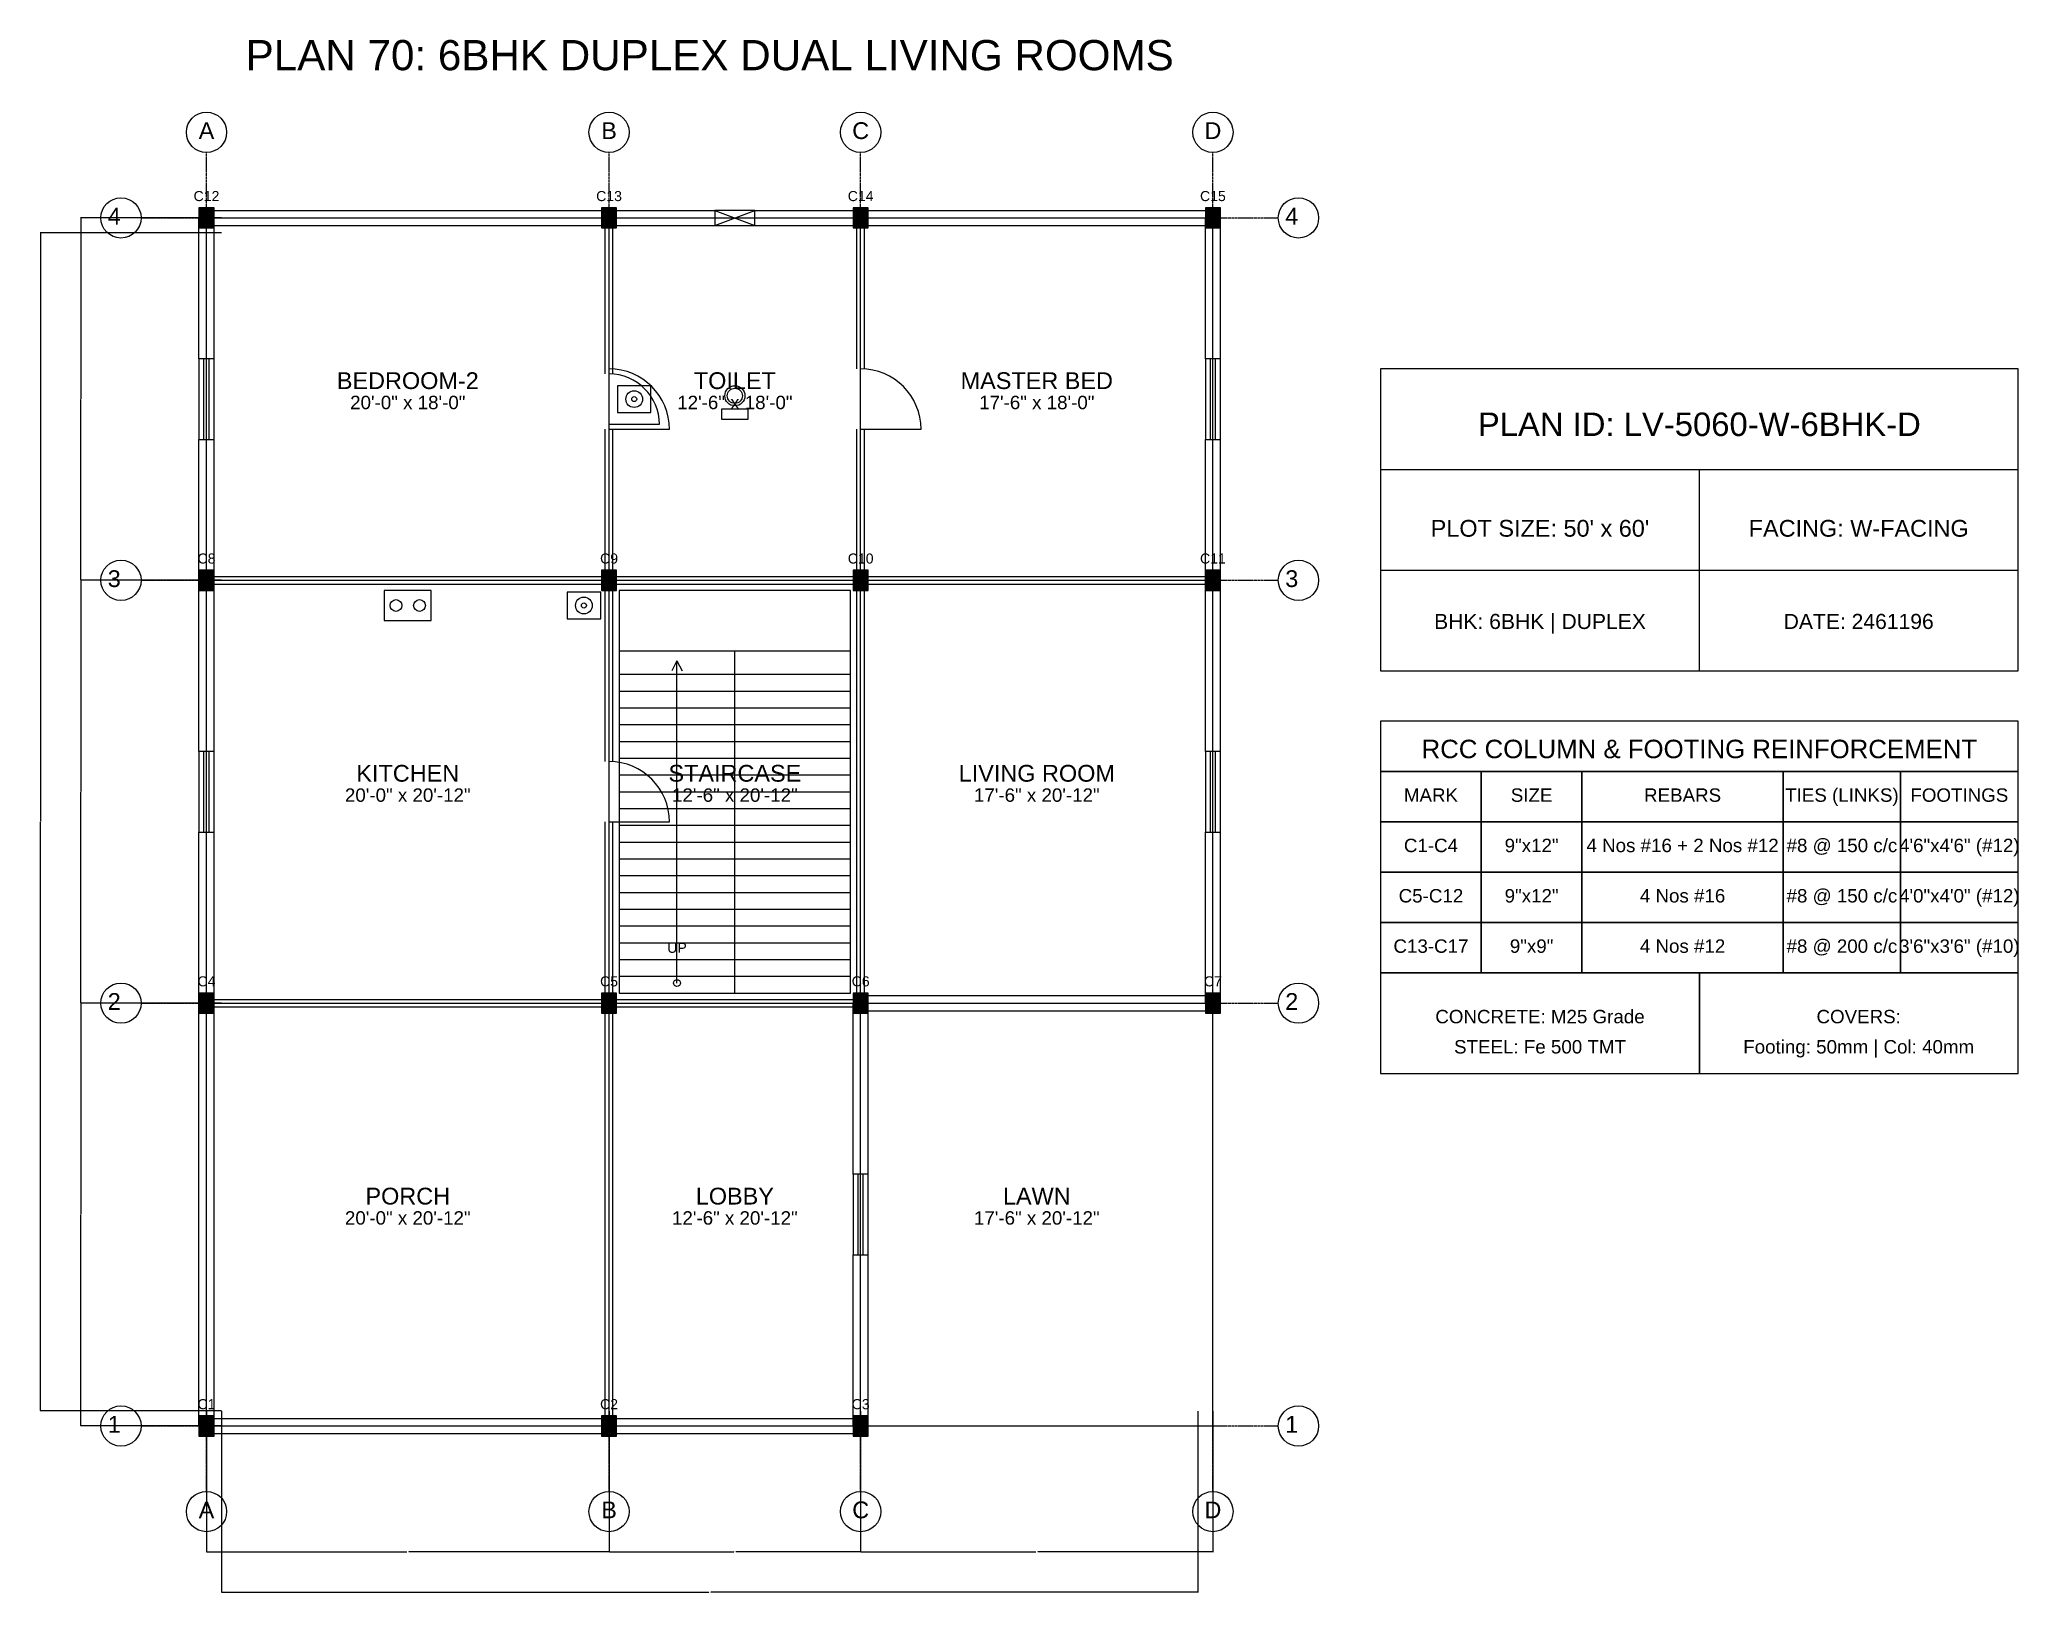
# Model space of a CAD drawing. Header units: inches. Extents: x -134 to 23580, y -99 to 23207.
# Drawn here: x 22400 to 23580, y 14901 to 15826 of the extents above; entities that cross this region are included whole.
import ezdxf
from ezdxf.enums import TextEntityAlignment as Align

# ---------------------------------------------------------------- set-up
doc = ezdxf.new("R2010")
doc.units = ezdxf.units.IN
doc.header["$MEASUREMENT"] = 0
doc.linetypes.add('CENTER', pattern=[2, 1.25, -0.25, 0.25, -0.25])
for name, color, linetype in [('A-COL-HATCH', 251, 'Continuous'), ('A-COLUMN', 1, 'Continuous'), ('A-DIM', 5, 'Continuous'), ('A-DOOR', 30, 'Continuous'), ('A-FIXTURE', 8, 'Continuous'), ('A-STAIR', 6, 'Continuous'), ('A-TEXT', 2, 'Continuous'), ('A-WALL-EXT', 7, 'Continuous'), ('A-WALL-INT', 9, 'Continuous'), ('A-WINDOW', 4, 'Continuous'), ('S-BEAM-FRAMING', 2, 'Continuous'), ('S-BUBBLE', 4, 'Continuous'), ('S-GRID-CENTER', 8, 'CENTER'), ('S-TABLE', 7, 'Continuous'), ('S-TEXT', 3, 'Continuous')]:
    doc.layers.add(name, color=color, linetype=linetype)
doc.styles.get("Standard").update_dxf_attribs({"font": 'arial.ttf'})
doc.dimstyles.get("Standard").update_dxf_attribs({"dimtxt": 0.18, "dimasz": 0.18, "dimexe": 0.18, "dimexo": 0.0625, "dimgap": 0.09, "dimtad": 0, "dimtih": 1, "dimtoh": 1, "dimdec": 4, "dimzin": 0, "dimdsep": 46, "dimtxsty": 'Standard', "dimcen": 0.09, "dimadec": 0, "dimazin": 0, "dimtfac": 1, "dimtdec": 4, "dimtofl": 0, "dimtmove": 0, "dimatfit": 3, "dimfxl": 1, "dimtolj": 1, "dimtzin": 0, "dimarcsym": 0})

msp = doc.modelspace()

# ---------------------------------------------------------------- texts
at = {"layer": 'A-TEXT'}
for s, height, p in [('PLAN 70: 6BHK DUPLEX DUAL LIVING ROOMS', 18, (22800, 15808)), ('C12', 6, (22500, 15730)), ('C13', 6, (22740, 15730)), ('C14', 6, (22890, 15730)), ('C15', 6, (23100, 15730)), ('BEDROOM-2', 10, (22620, 15618)), ('TOILET', 10, (22815, 15618)), ('MASTER BED', 10, (22995, 15618)), ('20\'-0" x 18\'-0"', 8, (22620, 15606)), ('12\'-6" x 18\'-0"', 8, (22815, 15606)), ('17\'-6" x 18\'-0"', 8, (22995, 15606)), ('PLAN ID: LV-5060-W-6BHK-D', 14, (23390, 15590)), ("PLOT SIZE: 50' x 60'", 10, (23295, 15530)), ('FACING: W-FACING', 10, (23485, 15530)), ('C8', 6, (22500, 15514)), ('C9', 6, (22740, 15514)), ('C10', 6, (22890, 15514)), ('C11', 6, (23100, 15514)), ('BHK: 6BHK | DUPLEX', 9, (23295, 15475)), ('DATE: 2461196', 9, (23485, 15475)), ('KITCHEN', 10, (22620, 15384)), ('STAIRCASE', 10, (22815, 15384)), ('LIVING ROOM', 10, (22995, 15384)), ('20\'-0" x 20\'-12"', 8, (22620, 15372)), ('12\'-6" x 20\'-12"', 8, (22815, 15372)), ('17\'-6" x 20\'-12"', 8, (22995, 15372)), ('UP', 6, (22780.5, 15282)), ('C4', 6, (22500, 15262)), ('C5', 6, (22740, 15262)), ('C6', 6, (22890, 15262)), ('C7', 6, (23100, 15262)), ('PORCH', 10, (22620, 15132)), ('LOBBY', 10, (22815, 15132)), ('LAWN', 10, (22995, 15132)), ('20\'-0" x 20\'-12"', 8, (22620, 15120)), ('12\'-6" x 20\'-12"', 8, (22815, 15120)), ('17\'-6" x 20\'-12"', 8, (22995, 15120)), ('C1', 6, (22500, 15010)), ('C2', 6, (22740, 15010)), ('C3', 6, (22890, 15010))]:
    msp.add_text(s, height=height, dxfattribs=at).set_placement(p, align=Align.CENTER)
at = {"layer": 'S-TEXT'}
for s, height, p in [('A', 10, (22500, 15767)), ('B', 10, (22740, 15767)), ('C', 10, (22890, 15767)), ('D', 10, (23100, 15767)), ('4', 10, (22445, 15716)), ('4', 10, (23147, 15716)), ('3', 10, (22445, 15500)), ('3', 10, (23147, 15500)), ('RCC COLUMN & FOOTING REINFORCEMENT', 11, (23390, 15398)), ('MARK', 8, (23230, 15372)), ('SIZE', 8, (23290, 15372)), ('REBARS', 8, (23380, 15372)), ('TIES (LINKS)', 8, (23475, 15372)), ('FOOTINGS', 8, (23545, 15372)), ('C1-C4', 8, (23230, 15342)), ('9"x12"', 8, (23290, 15342)), ('4 Nos #16 + 2 Nos #12', 8, (23380, 15342)), ('#8 @ 150 c/c', 8, (23475, 15342)), ('4\'6"x4\'6" (#12)', 8, (23545, 15342)), ('C5-C12', 8, (23230, 15312)), ('9"x12"', 8, (23290, 15312)), ('4 Nos #16', 8, (23380, 15312)), ('#8 @ 150 c/c', 8, (23475, 15312)), ('4\'0"x4\'0" (#12)', 8, (23545, 15312)), ('C13-C17', 8, (23230, 15282)), ('9"x9"', 8, (23290, 15282)), ('4 Nos #12', 8, (23380, 15282)), ('#8 @ 200 c/c', 8, (23475, 15282)), ('3\'6"x3\'6" (#10)', 8, (23545, 15282)), ('2', 10, (22445, 15248)), ('2', 10, (23147, 15248)), ('CONCRETE: M25 Grade', 8, (23295, 15240)), ('COVERS:', 8, (23485, 15240)), ('Footing: 50mm | Col: 40mm', 8, (23485, 15222)), ('STEEL: Fe 500 TMT', 8, (23295, 15222)), ('1', 10, (22445, 14996)), ('1', 10, (23147, 14996)), ('A', 10, (22500, 14945)), ('B', 10, (22740, 14945)), ('C', 10, (22890, 14945)), ('D', 10, (23100, 14945))]:
    msp.add_text(s, height=height, dxfattribs=at).set_placement(p, align=Align.CENTER)

# ---------------------------------------------------------------- blocks, each defined once
blk = doc.blocks.new('*D611')
at = {"layer": 'A-DIM', "color": 0, "lineweight": -2, "transparency": 16777216}
for p, q in [((22500, 15008.9), (22500, 14924.8)), ((22740, 15008.9), (22740, 14924.8)), ((22500.2, 14925), (22619.4, 14925)), ((22739.8, 14925), (22620.6, 14925))]:
    blk.add_line(p, q, dxfattribs=at)
at = {"layer": 'A-DIM', "color": 0, "transparency": 16777216}
for points in [[(22500.2, 14925), (22500.2, 14925), (22500, 14925)], [(22739.8, 14925), (22739.8, 14925), (22740, 14925)]]:
    blk.add_solid(points, dxfattribs=at)
at = {"layer": 'Defpoints', "color": 0, "transparency": 16777216}
for p in [(22500, 15009), (22740, 15009), (22740, 14925)]:
    blk.add_point(p, dxfattribs=at)
at = {"layer": 'A-DIM', "color": 0, "transparency": 16777216, "insert": (22620, 14925), "char_height": 0.18, "attachment_point": 5}
blk.add_mtext('\\A1;240.0000', dxfattribs=at)
blk = doc.blocks.new('*D612')
at = {"layer": 'A-DIM', "color": 0, "lineweight": -2, "transparency": 16777216}
for p, q in [((22740, 15008.9), (22740, 14924.8)), ((22890, 15008.9), (22890, 14924.8)), ((22740.2, 14925), (22814.4, 14925)), ((22889.8, 14925), (22815.6, 14925))]:
    blk.add_line(p, q, dxfattribs=at)
at = {"layer": 'A-DIM', "color": 0, "transparency": 16777216}
for points in [[(22740.2, 14925), (22740.2, 14925), (22740, 14925)], [(22889.8, 14925), (22889.8, 14925), (22890, 14925)]]:
    blk.add_solid(points, dxfattribs=at)
at = {"layer": 'Defpoints', "color": 0, "transparency": 16777216}
for p in [(22740, 15009), (22890, 15009), (22890, 14925)]:
    blk.add_point(p, dxfattribs=at)
at = {"layer": 'A-DIM', "color": 0, "transparency": 16777216, "insert": (22815, 14925), "char_height": 0.18, "attachment_point": 5}
blk.add_mtext('\\A1;150.0000', dxfattribs=at)
blk = doc.blocks.new('*D613')
at = {"layer": 'A-DIM', "color": 0, "lineweight": -2, "transparency": 16777216}
for p, q in [((22890, 15008.9), (22890, 14924.8)), ((23100, 15008.9), (23100, 14924.8)), ((22890.2, 14925), (22994.4, 14925)), ((23099.8, 14925), (22995.6, 14925))]:
    blk.add_line(p, q, dxfattribs=at)
at = {"layer": 'A-DIM', "color": 0, "transparency": 16777216}
for points in [[(22890.2, 14925), (22890.2, 14925), (22890, 14925)], [(23099.8, 14925), (23099.8, 14925), (23100, 14925)]]:
    blk.add_solid(points, dxfattribs=at)
at = {"layer": 'Defpoints', "color": 0, "transparency": 16777216}
for p in [(22890, 15009), (23100, 15009), (23100, 14925)]:
    blk.add_point(p, dxfattribs=at)
at = {"layer": 'A-DIM', "color": 0, "transparency": 16777216, "insert": (22995, 14925), "char_height": 0.18, "attachment_point": 5}
blk.add_mtext('\\A1;210.0000', dxfattribs=at)
blk = doc.blocks.new('*D614')
at = {"layer": 'A-DIM', "color": 0, "lineweight": -2, "transparency": 16777216}
for p, q in [((22509, 15008.9), (22509, 14900.8)), ((23091, 15008.9), (23091, 14900.8)), ((22509.2, 14901), (22799.4, 14901)), ((23090.8, 14901), (22800.6, 14901))]:
    blk.add_line(p, q, dxfattribs=at)
at = {"layer": 'A-DIM', "color": 0, "transparency": 16777216}
for points in [[(22509.2, 14901), (22509.2, 14901), (22509, 14901)], [(23090.8, 14901), (23090.8, 14901), (23091, 14901)]]:
    blk.add_solid(points, dxfattribs=at)
at = {"layer": 'Defpoints', "color": 0, "transparency": 16777216}
for p in [(22509, 15009), (23091, 15009), (23091, 14901)]:
    blk.add_point(p, dxfattribs=at)
at = {"layer": 'A-DIM', "color": 0, "transparency": 16777216, "insert": (22800, 14901), "char_height": 0.18, "attachment_point": 5}
blk.add_mtext('\\A1;582.0000', dxfattribs=at)
blk = doc.blocks.new('*D615')
at = {"layer": 'A-DIM', "color": 0, "lineweight": -2, "transparency": 16777216}
for p, q in [((22508.9, 15252), (22424.8, 15252)), ((22425, 15251.8), (22425, 15126.2)), ((22425, 15000.2), (22425, 15125.8)), ((22508.9, 15000), (22424.8, 15000))]:
    blk.add_line(p, q, dxfattribs=at)
at = {"layer": 'A-DIM', "color": 0, "transparency": 16777216}
for points in [[(22425, 15251.8), (22425, 15251.8), (22425, 15252)], [(22425, 15000.2), (22425, 15000.2), (22425, 15000)]]:
    blk.add_solid(points, dxfattribs=at)
at = {"layer": 'Defpoints', "color": 0, "transparency": 16777216}
for p in [(22425, 15252), (22509, 15252), (22509, 15000)]:
    blk.add_point(p, dxfattribs=at)
at = {"layer": 'A-DIM', "color": 0, "transparency": 16777216, "insert": (22425, 15126), "char_height": 0.18, "attachment_point": 5}
blk.add_mtext('\\A1;252.0000', dxfattribs=at)
blk = doc.blocks.new('*D616')
at = {"layer": 'A-DIM', "color": 0, "lineweight": -2, "transparency": 16777216}
for p, q in [((22508.9, 15504), (22424.8, 15504)), ((22425, 15503.8), (22425, 15378.2)), ((22425, 15252.2), (22425, 15377.8)), ((22508.9, 15252), (22424.8, 15252))]:
    blk.add_line(p, q, dxfattribs=at)
at = {"layer": 'A-DIM', "color": 0, "transparency": 16777216}
for points in [[(22425, 15503.8), (22425, 15503.8), (22425, 15504)], [(22425, 15252.2), (22425, 15252.2), (22425, 15252)]]:
    blk.add_solid(points, dxfattribs=at)
at = {"layer": 'Defpoints', "color": 0, "transparency": 16777216}
for p in [(22425, 15504), (22509, 15504), (22509, 15252)]:
    blk.add_point(p, dxfattribs=at)
at = {"layer": 'A-DIM', "color": 0, "transparency": 16777216, "insert": (22425, 15378), "char_height": 0.18, "attachment_point": 5}
blk.add_mtext('\\A1;252.0000', dxfattribs=at)
blk = doc.blocks.new('*D617')
at = {"layer": 'A-DIM', "color": 0, "lineweight": -2, "transparency": 16777216}
for p, q in [((22508.9, 15720), (22424.8, 15720)), ((22425, 15719.8), (22425, 15612.2)), ((22425, 15504.2), (22425, 15611.8)), ((22508.9, 15504), (22424.8, 15504))]:
    blk.add_line(p, q, dxfattribs=at)
at = {"layer": 'A-DIM', "color": 0, "transparency": 16777216}
for points in [[(22425, 15719.8), (22425, 15719.8), (22425, 15720)], [(22425, 15504.2), (22425, 15504.2), (22425, 15504)]]:
    blk.add_solid(points, dxfattribs=at)
at = {"layer": 'Defpoints', "color": 0, "transparency": 16777216}
for p in [(22425, 15720), (22509, 15720), (22509, 15504)]:
    blk.add_point(p, dxfattribs=at)
at = {"layer": 'A-DIM', "color": 0, "transparency": 16777216, "insert": (22425, 15612), "char_height": 0.18, "attachment_point": 5}
blk.add_mtext('\\A1;216.0000', dxfattribs=at)
blk = doc.blocks.new('*D618')
at = {"layer": 'A-DIM', "color": 0, "lineweight": -2, "transparency": 16777216}
for p, q in [((22508.9, 15711), (22400.8, 15711)), ((22401, 15710.8), (22401, 15360.2)), ((22401, 15009.2), (22401, 15359.8)), ((22508.9, 15009), (22400.8, 15009))]:
    blk.add_line(p, q, dxfattribs=at)
at = {"layer": 'A-DIM', "color": 0, "transparency": 16777216}
for points in [[(22401, 15710.8), (22401, 15710.8), (22401, 15711)], [(22401, 15009.2), (22401, 15009.2), (22401, 15009)]]:
    blk.add_solid(points, dxfattribs=at)
at = {"layer": 'Defpoints', "color": 0, "transparency": 16777216}
for p in [(22401, 15711), (22509, 15711), (22509, 15009)]:
    blk.add_point(p, dxfattribs=at)
at = {"layer": 'A-DIM', "color": 0, "transparency": 16777216, "insert": (22401, 15360), "char_height": 0.18, "attachment_point": 5}
blk.add_mtext('\\A1;702.0000', dxfattribs=at)

# ---------------------------------------------------------------- dimensions: what is measured, and where the dimension line sits
at = {"layer": 'A-DIM'}
for base, p1, p2, picture, middle in [((22425, 15720), (22509, 15504), (22509, 15720), '*D617', (22425, 15612)), ((22401, 15711), (22509, 15009), (22509, 15711), '*D618', (22401, 15360)), ((22425, 15504), (22509, 15252), (22509, 15504), '*D616', (22425, 15378)), ((22425, 15252), (22509, 15000), (22509, 15252), '*D615', (22425, 15126))]:
    dim = msp.add_linear_dim(base=base, p1=p1, p2=p2, angle=90, dimstyle='Standard', dxfattribs=at)
    dim.commit()
    dim.dimension.update_dxf_attribs({"geometry": picture, "text_midpoint": middle})
for base, p1, p2, picture, middle in [((22740, 14925), (22500, 15009), (22740, 15009), '*D611', (22620, 14925)), ((23091, 14901), (22509, 15009), (23091, 15009), '*D614', (22800, 14901)), ((22890, 14925), (22740, 15009), (22890, 15009), '*D612', (22815, 14925)), ((23100, 14925), (22890, 15009), (23100, 15009), '*D613', (22995, 14925))]:
    dim = msp.add_linear_dim(base=base, p1=p1, p2=p2, dimstyle='Standard', dxfattribs=at)
    dim.commit()
    dim.dimension.update_dxf_attribs({"geometry": picture, "text_midpoint": middle})

# ---------------------------------------------------------------- linework, layer by layer
at = {"layer": 'A-COL-HATCH'}
for points in [[(22495.5, 15714), (22504.5, 15714), (22495.5, 15726), (22504.5, 15726)], [(22735.5, 15714), (22744.5, 15714), (22735.5, 15726), (22744.5, 15726)], [(22885.5, 15714), (22894.5, 15714), (22885.5, 15726), (22894.5, 15726)], [(23095.5, 15714), (23104.5, 15714), (23095.5, 15726), (23104.5, 15726)], [(22495.5, 15498), (22504.5, 15498), (22495.5, 15510), (22504.5, 15510)], [(22735.5, 15498), (22744.5, 15498), (22735.5, 15510), (22744.5, 15510)], [(22885.5, 15498), (22894.5, 15498), (22885.5, 15510), (22894.5, 15510)], [(23095.5, 15498), (23104.5, 15498), (23095.5, 15510), (23104.5, 15510)], [(22495.5, 15246), (22504.5, 15246), (22495.5, 15258), (22504.5, 15258)], [(22735.5, 15246), (22744.5, 15246), (22735.5, 15258), (22744.5, 15258)], [(22885.5, 15246), (22894.5, 15246), (22885.5, 15258), (22894.5, 15258)], [(23095.5, 15246), (23104.5, 15246), (23095.5, 15258), (23104.5, 15258)], [(22495.5, 14994), (22504.5, 14994), (22495.5, 15006), (22504.5, 15006)], [(22735.5, 14994), (22744.5, 14994), (22735.5, 15006), (22744.5, 15006)], [(22885.5, 14994), (22894.5, 14994), (22885.5, 15006), (22894.5, 15006)]]:
    msp.add_solid(points, dxfattribs=at)
at = {"layer": 'A-COLUMN'}
for points in [[(22495.5, 15714), (22504.5, 15714), (22504.5, 15726), (22495.5, 15726)], [(22735.5, 15714), (22744.5, 15714), (22744.5, 15726), (22735.5, 15726)], [(22885.5, 15714), (22894.5, 15714), (22894.5, 15726), (22885.5, 15726)], [(23095.5, 15714), (23104.5, 15714), (23104.5, 15726), (23095.5, 15726)], [(22495.5, 15498), (22504.5, 15498), (22504.5, 15510), (22495.5, 15510)], [(22735.5, 15498), (22744.5, 15498), (22744.5, 15510), (22735.5, 15510)], [(22885.5, 15498), (22894.5, 15498), (22894.5, 15510), (22885.5, 15510)], [(23095.5, 15498), (23104.5, 15498), (23104.5, 15510), (23095.5, 15510)], [(22495.5, 15246), (22504.5, 15246), (22504.5, 15258), (22495.5, 15258)], [(22735.5, 15246), (22744.5, 15246), (22744.5, 15258), (22735.5, 15258)], [(22885.5, 15246), (22894.5, 15246), (22894.5, 15258), (22885.5, 15258)], [(23095.5, 15246), (23104.5, 15246), (23104.5, 15258), (23095.5, 15258)], [(22495.5, 14994), (22504.5, 14994), (22504.5, 15006), (22495.5, 15006)], [(22735.5, 14994), (22744.5, 14994), (22744.5, 15006), (22735.5, 15006)], [(22885.5, 14994), (22894.5, 14994), (22894.5, 15006), (22885.5, 15006)]]:
    msp.add_lwpolyline(points, close=True, dxfattribs=at)
at = {"layer": 'A-DOOR'}
for p, q in [((22740, 15597), (22770, 15597)), ((22740, 15594), (22776, 15594)), ((22890, 15594), (22926, 15594)), ((22740, 15360), (22776, 15360))]:
    msp.add_line(p, q, dxfattribs=at)
for centre, radius in [((22740, 15594), 36), ((22740, 15597), 30), ((22890, 15594), 36), ((22740, 15360), 36)]:
    msp.add_arc(centre, radius, 0, 90, dxfattribs=at)
at = {"layer": 'A-FIXTURE'}
for points in [[(22745, 15604), (22765, 15604), (22765, 15620), (22745, 15620)], [(22807, 15600), (22823, 15600), (22823, 15606), (22807, 15606)], [(22606, 15480), (22634, 15480), (22634, 15498), (22606, 15498)], [(22715, 15481), (22735, 15481), (22735, 15497), (22715, 15497)]]:
    msp.add_lwpolyline(points, close=True, dxfattribs=at)
for centre, radius in [((22815, 15614), 6), ((22755, 15612), 5), ((22755, 15612), 1.5), ((22815, 15614), 4.5), ((22613, 15489), 3.5), ((22627, 15489), 3.5), ((22725, 15489), 5), ((22725, 15489), 1.5)]:
    msp.add_circle(centre, radius, dxfattribs=at)
at = {"layer": 'A-STAIR'}
for p, q in [((22746, 15462), (22884, 15462)), ((22780.5, 15456), (22777.5, 15450)), ((22780.5, 15264), (22780.5, 15456)), ((22780.5, 15456), (22783.5, 15450)), ((22815, 15258), (22815, 15462)), ((22746, 15448), (22815, 15448)), ((22815, 15448), (22884, 15448)), ((22746, 15438), (22815, 15438)), ((22815, 15438), (22884, 15438)), ((22746, 15428), (22815, 15428)), ((22815, 15428), (22884, 15428)), ((22746, 15418), (22815, 15418)), ((22746, 15408), (22815, 15408)), ((22815, 15418), (22884, 15418)), ((22815, 15408), (22884, 15408)), ((22746, 15398), (22815, 15398)), ((22815, 15398), (22884, 15398)), ((22746, 15388), (22815, 15388)), ((22815, 15388), (22884, 15388)), ((22746, 15378), (22815, 15378)), ((22815, 15378), (22884, 15378)), ((22746, 15368), (22815, 15368)), ((22815, 15368), (22884, 15368)), ((22746, 15358), (22815, 15358)), ((22815, 15358), (22884, 15358)), ((22746, 15348), (22815, 15348)), ((22746, 15338), (22815, 15338)), ((22815, 15348), (22884, 15348)), ((22815, 15338), (22884, 15338)), ((22746, 15328), (22815, 15328)), ((22815, 15328), (22884, 15328)), ((22746, 15318), (22815, 15318)), ((22815, 15318), (22884, 15318)), ((22746, 15308), (22815, 15308)), ((22815, 15308), (22884, 15308)), ((22746, 15298), (22815, 15298)), ((22815, 15298), (22884, 15298)), ((22746, 15288), (22815, 15288)), ((22746, 15278), (22815, 15278)), ((22815, 15288), (22884, 15288)), ((22815, 15278), (22884, 15278)), ((22746, 15268), (22815, 15268)), ((22815, 15268), (22884, 15268))]:
    msp.add_line(p, q, dxfattribs=at)
msp.add_lwpolyline([(22746, 15258), (22884, 15258), (22884, 15498), (22746, 15498)], close=True, dxfattribs=at)
msp.add_circle((22780.5, 15264), 2, dxfattribs=at)
at = {"layer": 'A-WALL-EXT'}
for p, q in [((22495.5, 15636), (22495.5, 15720)), ((22500, 15724.5), (22740, 15724.5)), ((22500, 15715.5), (22740, 15715.5)), ((22504.5, 15636), (22504.5, 15720)), ((22740, 15724.5), (22803, 15724.5)), ((22740, 15715.5), (22803, 15715.5)), ((22827, 15724.5), (22890, 15724.5)), ((22827, 15715.5), (22890, 15715.5)), ((22890, 15724.5), (23100, 15724.5)), ((22890, 15715.5), (23100, 15715.5)), ((23095.5, 15636), (23095.5, 15720)), ((23104.5, 15636), (23104.5, 15720)), ((22495.5, 15504), (22495.5, 15588)), ((22504.5, 15504), (22504.5, 15588)), ((23095.5, 15504), (23095.5, 15588)), ((23104.5, 15504), (23104.5, 15588)), ((23200, 15570), (23580, 15570)), ((23390, 15450), (23390, 15570)), ((22495.5, 15402), (22495.5, 15504)), ((22504.5, 15402), (22504.5, 15504)), ((23095.5, 15402), (23095.5, 15504)), ((23104.5, 15402), (23104.5, 15504)), ((23200, 15510), (23580, 15510)), ((22495.5, 15252), (22495.5, 15354)), ((22504.5, 15252), (22504.5, 15354)), ((23095.5, 15252), (23095.5, 15354)), ((23104.5, 15252), (23104.5, 15354)), ((22890, 15256.5), (23100, 15256.5)), ((22495.5, 15000), (22495.5, 15252)), ((22504.5, 15000), (22504.5, 15252)), ((22885.5, 15150), (22885.5, 15252)), ((22890, 15247.5), (23100, 15247.5)), ((22894.5, 15150), (22894.5, 15252)), ((22885.5, 15000), (22885.5, 15102)), ((22894.5, 15000), (22894.5, 15102)), ((22500, 15004.5), (22740, 15004.5)), ((22500, 14995.5), (22740, 14995.5)), ((22740, 15004.5), (22890, 15004.5)), ((22740, 14995.5), (22890, 14995.5))]:
    msp.add_line(p, q, dxfattribs=at)
msp.add_lwpolyline([(23200, 15450), (23580, 15450), (23580, 15630), (23200, 15630)], close=True, dxfattribs=at)
at = {"layer": 'A-WALL-INT'}
for p, q in [((22737.75, 15627), (22737.75, 15720)), ((22742.25, 15627), (22742.25, 15720)), ((22887.75, 15630), (22887.75, 15720)), ((22892.25, 15630), (22892.25, 15720)), ((22737.75, 15504), (22737.75, 15594)), ((22742.25, 15504), (22742.25, 15594)), ((22887.75, 15504), (22887.75, 15594)), ((22892.25, 15504), (22892.25, 15594)), ((22500, 15506.25), (22740, 15506.25)), ((22737.75, 15396), (22737.75, 15504)), ((22740, 15506.25), (22890, 15506.25)), ((22742.25, 15396), (22742.25, 15504)), ((22887.75, 15252), (22887.75, 15504)), ((22890, 15506.25), (23100, 15506.25)), ((22892.25, 15252), (22892.25, 15504)), ((22500, 15501.75), (22740, 15501.75)), ((22740, 15501.75), (22890, 15501.75)), ((22890, 15501.75), (23100, 15501.75)), ((22737.75, 15252), (22737.75, 15360)), ((22742.25, 15252), (22742.25, 15360)), ((22500, 15254.25), (22740, 15254.25)), ((22740, 15254.25), (22890, 15254.25)), ((22500, 15249.75), (22740, 15249.75)), ((22737.75, 15000), (22737.75, 15252)), ((22740, 15249.75), (22890, 15249.75)), ((22742.25, 15000), (22742.25, 15252))]:
    msp.add_line(p, q, dxfattribs=at)
at = {"layer": 'A-WINDOW'}
for p, q in [((22803, 15715.5), (22827, 15724.5)), ((22803, 15724.5), (22827, 15715.5)), ((22498.5, 15588), (22498.5, 15636)), ((22501.5, 15588), (22501.5, 15636)), ((23098.5, 15588), (23098.5, 15636)), ((23101.5, 15588), (23101.5, 15636)), ((22498.5, 15354), (22498.5, 15402)), ((22501.5, 15354), (22501.5, 15402)), ((23098.5, 15354), (23098.5, 15402)), ((23101.5, 15354), (23101.5, 15402)), ((22888.5, 15102), (22888.5, 15150)), ((22891.5, 15102), (22891.5, 15150))]:
    msp.add_line(p, q, dxfattribs=at)
for points in [[(22803, 15715.5), (22827, 15715.5), (22827, 15724.5), (22803, 15724.5)], [(22495.5, 15588), (22504.5, 15588), (22504.5, 15636), (22495.5, 15636)], [(23095.5, 15588), (23104.5, 15588), (23104.5, 15636), (23095.5, 15636)], [(22495.5, 15354), (22504.5, 15354), (22504.5, 15402), (22495.5, 15402)], [(23095.5, 15354), (23104.5, 15354), (23104.5, 15402), (23095.5, 15402)], [(22885.5, 15102), (22894.5, 15102), (22894.5, 15150), (22885.5, 15150)]]:
    msp.add_lwpolyline(points, close=True, dxfattribs=at)
at = {"layer": 'S-BEAM-FRAMING'}
for p, q in [((22500, 15000), (22500, 15720)), ((22500, 15720), (23100, 15720)), ((22740, 15000), (22740, 15720)), ((22890, 15000), (22890, 15720)), ((23100, 15000), (23100, 15720)), ((22500, 15504), (23100, 15504)), ((22500, 15252), (23100, 15252)), ((22500, 15000), (23100, 15000))]:
    msp.add_line(p, q, dxfattribs=at)
at = {"layer": 'S-BUBBLE'}
for centre in [(22500, 15771), (22740, 15771), (22890, 15771), (23100, 15771), (22449, 15720), (23151, 15720), (22449, 15504), (23151, 15504), (22449, 15252), (23151, 15252), (22449, 15000), (23151, 15000), (22500, 14949), (22740, 14949), (22890, 14949), (23100, 14949)]:
    msp.add_circle(centre, 12, dxfattribs=at)
at = {"layer": 'S-GRID-CENTER'}
for p, q in [((22500, 14961), (22500, 15759)), ((22740, 14961), (22740, 15759)), ((22890, 14961), (22890, 15759)), ((23100, 14961), (23100, 15759)), ((22461, 15720), (23139, 15720)), ((22461, 15504), (23139, 15504)), ((22461, 15252), (23139, 15252)), ((22461, 15000), (23139, 15000))]:
    msp.add_line(p, q, dxfattribs=at)
at = {"layer": 'S-TABLE'}
for points in [[(23200, 15390), (23580, 15390), (23580, 15420), (23200, 15420)], [(23200, 15360), (23260, 15360), (23260, 15390), (23200, 15390)], [(23260, 15360), (23320, 15360), (23320, 15390), (23260, 15390)], [(23320, 15360), (23440, 15360), (23440, 15390), (23320, 15390)], [(23440, 15360), (23510, 15360), (23510, 15390), (23440, 15390)], [(23510, 15360), (23580, 15360), (23580, 15390), (23510, 15390)], [(23200, 15330), (23260, 15330), (23260, 15360), (23200, 15360)], [(23260, 15330), (23320, 15330), (23320, 15360), (23260, 15360)], [(23320, 15330), (23440, 15330), (23440, 15360), (23320, 15360)], [(23440, 15330), (23510, 15330), (23510, 15360), (23440, 15360)], [(23510, 15330), (23580, 15330), (23580, 15360), (23510, 15360)], [(23200, 15300), (23260, 15300), (23260, 15330), (23200, 15330)], [(23260, 15300), (23320, 15300), (23320, 15330), (23260, 15330)], [(23320, 15300), (23440, 15300), (23440, 15330), (23320, 15330)], [(23440, 15300), (23510, 15300), (23510, 15330), (23440, 15330)], [(23510, 15300), (23580, 15300), (23580, 15330), (23510, 15330)], [(23200, 15270), (23260, 15270), (23260, 15300), (23200, 15300)], [(23260, 15270), (23320, 15270), (23320, 15300), (23260, 15300)], [(23320, 15270), (23440, 15270), (23440, 15300), (23320, 15300)], [(23440, 15270), (23510, 15270), (23510, 15300), (23440, 15300)], [(23510, 15270), (23580, 15270), (23580, 15300), (23510, 15300)], [(23200, 15210), (23390, 15210), (23390, 15270), (23200, 15270)], [(23390, 15210), (23580, 15210), (23580, 15270), (23390, 15270)]]:
    msp.add_lwpolyline(points, close=True, dxfattribs=at)

msp.set_redraw_order([(e.dxf.handle, doc.entitydb.next_handle()) for e in msp.query("TEXT MTEXT ATTDEF DIMENSION ARC_DIMENSION")])  # texts and dimensions are drawn at this point

doc.saveas('drawing.dxf')
